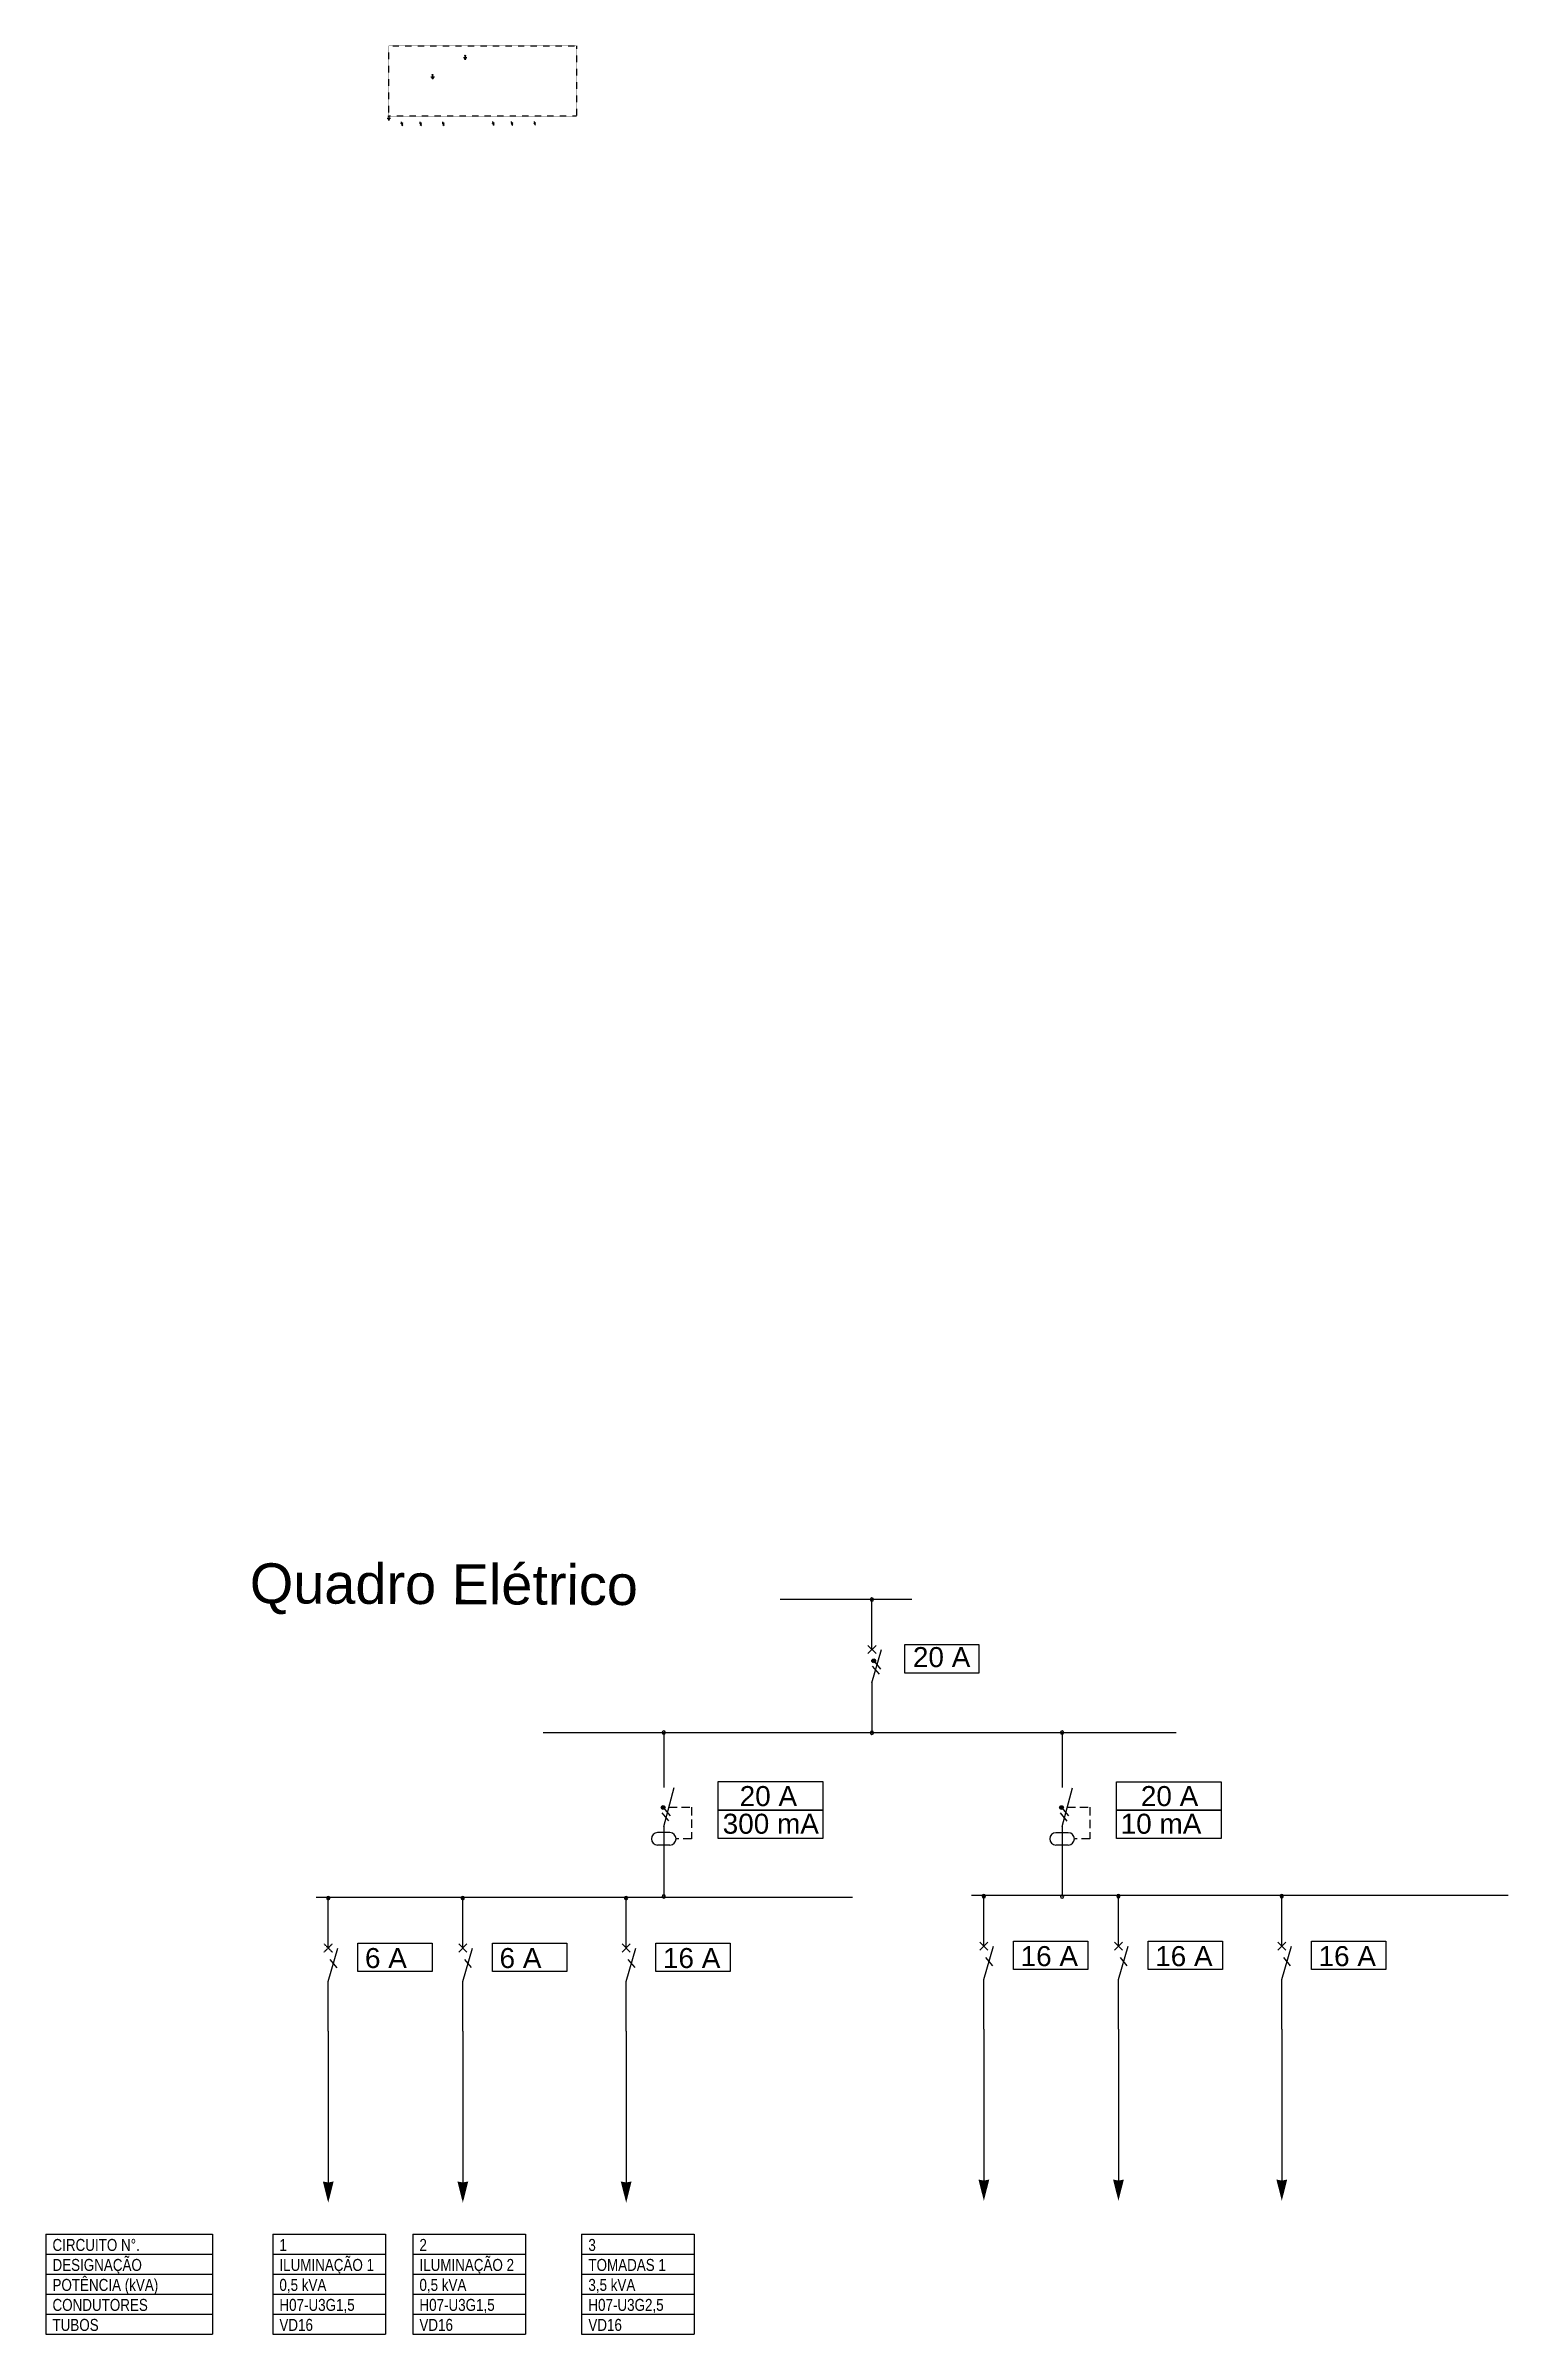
# Model space of a CAD drawing. Header units: millimetres. Extents: x -178823 to 175654, y -172236 to 8261111.
# Drawn here: x 50454 to 58328, y 14456 to 26779 of the extents above; entities that cross this region are included whole.
import ezdxf
from ezdxf.enums import TextEntityAlignment as Align

# ---------------------------------------------------------------- set-up
doc = ezdxf.new("R2010")
doc.units = ezdxf.units.MM
for name, pattern in [('DASHED', [0.75, 0.5, -0.25]), ('HIDDEN', [0.375, 0.25, -0.125]), ('HIDDEN2', [0.1875, 0.125, -0.0625])]:
    doc.linetypes.add(name, pattern=pattern)
for name, color, linetype in [('ET_Circuito', 2, 'Continuous'), ('ET_Equipamento', 2, 'Continuous'), ('ET_Texto', 1, 'Continuous'), ('TXT', 3, 'Continuous')]:
    doc.layers.add(name, color=color, linetype=linetype)
doc.styles.add('Geral', font='arial.ttf', dxfattribs={"width": 0.8, "height": 200})
doc.styles.get("Standard").update_dxf_attribs({"font": 'arial.ttf'})
doc.styles.add('stile1', font='arial.ttf', dxfattribs={"height": 0.6})

msp = doc.modelspace()

# ---------------------------------------------------------------- texts
at = {"color": 2, "true_color": 0xf1eb1f, "style": 'stile1'}
msp.add_text('Quadro Elétrico', height=215.28574, rotation=359.7233986, dxfattribs=at).set_placement((51552.013, 18392.126))
at = {"color": 242, "true_color": 0xcd2027, "style": 'stile1'}
for s, p in [('20 A', (55122.411, 18048.19)), ('20 A', (54189.68, 17299.801)), ('20 A', (56349.746, 17299.801)), ('300 mA', (54098.314, 17150.894)), ('10 mA', (56241.182, 17150.894)), ('6 A', (52172.353, 16427.668)), ('6 A', (52896.964, 16427.668)), ('16 A', (53776.462, 16427.668)), ('16 A', (55702.232, 16437.993)), ('16 A', (56426.843, 16437.993)), ('16 A', (57306.342, 16437.993))]:
    msp.add_text(s, height=107.6429, dxfattribs=at).set_placement(p)
at = {"layer": 'TXT', "color": 1, "style": 'Geral', "width": 0.8}
for s, height, p in [('CIRCUITO N%%d.', 64.58572, (50490.017, 14904.138)), ('1', 64.586, (51711.822, 14904.138)), ('2', 64.586, (52465.682, 14904.138)), ('3', 64.586, (53375.259, 14904.138)), ('DESIGNAÇÃO', 64.5857, (50490.017, 14796.494)), ('ILUMINAÇÃO 1', 64.58572, (51711.822, 14796.494)), ('ILUMINAÇÃO 2', 64.58572, (52465.682, 14796.494)), ('TOMADAS 1', 64.5857, (53375.259, 14796.494)), ('POTÊNCIA (kVA)', 64.58572, (50490.017, 14688.85)), ('0,5 kVA', 64.5857, (51711.822, 14688.85)), ('0,5 kVA', 64.5857, (52465.682, 14688.85)), ('3,5 kVA', 64.5857, (53375.259, 14688.85)), ('CONDUTORES', 64.5857, (50490.017, 14581.206)), ('H07-U3G1,5', 64.5857, (51711.822, 14581.206)), ('H07-U3G1,5', 64.5857, (52465.682, 14581.206)), ('H07-U3G2,5', 64.5857, (53375.259, 14581.206)), ('TUBOS', 64.5857, (50490.017, 14473.562)), ('VD16', 64.5857, (51711.822, 14473.562)), ('VD16', 64.5857, (52465.682, 14473.562)), ('VD16', 64.5857, (53375.259, 14473.562))]:
    msp.add_text(s, height=height, dxfattribs=at).set_placement(p)

# ---------------------------------------------------------------- blocks, each defined once
blk = doc.blocks.new('Disjuntor_Mono')
at = {"layer": 'ET_Circuito'}
h = blk.add_hatch(color=256, dxfattribs=at)
h.dxf.hatch_style = 1
h.paths.add_polyline_path([(-0.025, 0.75, 0.965693), (0.025, 0.75, 1.00061)])
h.paths.add_polyline_path([(0.025, -1.249, 0.999391), (-0.025, -1.249, 1.035526)])
h = blk.add_hatch(color=3, dxfattribs=at)
edge = h.paths.add_edge_path()
edge.add_arc((0.026, -0.17), 0.028, 0, 360)
at = {"layer": 'ET_Circuito', "color": 2}
for p, q in [((0, 0), (0, 0.75)), ((0, -0.5), (0.144, 0)), ((0, -0.499), (0, -1.249))]:
    blk.add_line(p, q, dxfattribs=at)
at = {"layer": 'ET_Circuito', "color": 2, "linetype": 'HIDDEN'}
for p, q in [((-0.061, -0.061), (0.061, 0.061)), ((-0.061, 0.061), (0.061, -0.061))]:
    blk.add_line(p, q, dxfattribs=at)
at = {"layer": 'ET_Circuito', "color": 3}
for p, q in [((0.003, -0.248), (0.106, -0.372)), ((0.026, -0.17), (0.128, -0.294))]:
    blk.add_line(p, q, dxfattribs=at)
at = {"layer": 'ET_Circuito'}
blk.add_lwpolyline([(0.491, 0.074), (1.606, 0.074), (1.606, -0.353), (0.491, -0.353)], close=True, dxfattribs=at)
at = {"layer": 'ET_Circuito', "color": 3}
blk.add_circle((0.026, -0.17), 0.028, dxfattribs=at)
at = {"layer": 'ET_Circuito'}
for centre, radius, start, end in [((0, 0.75), 0.025, 0, 180), ((0, 0.75), 0.025, 0, 180), ((0, 0.75), 0.0251, 180, 0), ((0, -1.249), 0.025, 0, 180), ((0, -1.249), 0.0251, 180, 0), ((0, -1.249), 0.0251, 180, 0)]:
    blk.add_arc(centre, radius, start, end, dxfattribs=at)
blk = doc.blocks.new('interruptor diferencial monofásico')
at = {"layer": 'ET_Circuito'}
h = blk.add_hatch(color=256, dxfattribs=at)
h.dxf.hatch_style = 1
h.paths.add_polyline_path([(-0.44, 1.12, 0.965693), (-0.39, 1.12, 1.00061)])
h.paths.add_polyline_path([(-0.39, -1.34, 0.999391), (-0.44, -1.34, 1.035526)])
h = blk.add_hatch(color=3, dxfattribs=at)
edge = h.paths.add_edge_path()
edge.add_arc((-0.424, -0.005), 0.028, 0, 360)
for p, q in [((-0.415, 1.12), (-0.415, 0.297)), ((-0.415, -0.291), (-0.415, -1.34))]:
    blk.add_line(p, q, dxfattribs=at)
at = {"layer": 'ET_Circuito', "linetype": 'Continuous'}
blk.add_line((-0.415, -0.291), (-0.258, 0.293), dxfattribs=at)
at = {"layer": 'ET_Circuito', "color": 3, "linetype": 'HIDDEN2'}
for p, q in [((-0.337, 0), (0, 0)), ((0, 0), (0, -0.475)), ((0, -0.475), (-0.229, -0.475))]:
    blk.add_line(p, q, dxfattribs=at)
at = {"layer": 'ET_Circuito', "color": 3}
for p, q in [((-0.446, -0.083), (-0.343, -0.207)), ((-0.424, -0.005), (-0.321, -0.129)), ((-0.323, -0.382), (-0.507, -0.382)), ((-0.323, -0.569), (-0.507, -0.569))]:
    blk.add_line(p, q, dxfattribs=at)
at = {"layer": 'ET_Circuito'}
for points in [[(0.399, 0.383), (1.971, 0.383), (1.971, -0.044), (0.399, -0.044)], [(0.399, -0.044), (1.971, -0.044), (1.971, -0.47), (0.399, -0.47)]]:
    blk.add_lwpolyline(points, close=True, dxfattribs=at)
at = {"layer": 'ET_Circuito', "color": 3}
blk.add_circle((-0.424, -0.005), 0.028, dxfattribs=at)
at = {"layer": 'ET_Circuito'}
for centre, radius, start, end in [((-0.415, 1.12), 0.025, 0, 180), ((-0.415, 1.12), 0.025, 0, 180), ((-0.415, 1.12), 0.0251, 180, 0), ((-0.415, -1.34), 0.025, 0, 180), ((-0.415, -1.34), 0.025, 0, 180), ((-0.415, -1.34), 0.0251, 180, 0)]:
    blk.add_arc(centre, radius, start, end, dxfattribs=at)
at = {"layer": 'ET_Circuito', "color": 3}
for centre, start, end in [((-0.507, -0.475), 90, 270), ((-0.323, -0.475), 270, 90)]:
    blk.add_arc(centre, 0.0933, start, end, dxfattribs=at)
blk = doc.blocks.new('1n')
at = {"layer": 'ET_Circuito'}
h = blk.add_hatch(color=3, dxfattribs=at)
edge = h.paths.add_edge_path()
edge.add_arc((0.03, 0.07), 0.0311, 0, 360)
at = {"layer": 'ET_Circuito', "color": 3}
for p, q in [((-0.06, 0.07), (-0.16, -0.07)), ((0.03, 0.07), (-0.07, -0.07)), ((0.16, 0.07), (0.06, -0.07)), ((0.11, 0.07), (0.21, 0.07))]:
    blk.add_line(p, q, dxfattribs=at)
blk.add_circle((0.03, 0.07), 0.0311, dxfattribs=at)
blk = doc.blocks.new('Saída de Circuito')
at = {"layer": 'ET_Circuito', "color": 3}
for points in [[(0, -0.305), (-0.081, 0.015), (0, 0)], [(0, -0.305), (0.081, 0.015), (0, 0)]]:
    blk.add_solid(points, dxfattribs=at)
blk = doc.blocks.new('Disjunto 1F')
at = {"layer": 'ET_Circuito'}
h = blk.add_hatch(color=256, dxfattribs=at)
h.dxf.hatch_style = 1
h.paths.add_polyline_path([(-0.025, 0.375, 0.965693), (0.025, 0.375, 1.00061)])
at = {"layer": 'ET_Circuito', "color": 2}
for p, q in [((0, -0.375), (0, 0.375)), ((0, -0.875), (0.144, -0.375)), ((0.001, -1.622), (0.001, -0.872))]:
    blk.add_line(p, q, dxfattribs=at)
at = {"layer": 'ET_Circuito', "color": 2, "linetype": 'HIDDEN'}
for p, q in [((-0.061, -0.436), (0.061, -0.314)), ((-0.061, -0.314), (0.061, -0.436))]:
    blk.add_line(p, q, dxfattribs=at)
at = {"layer": 'ET_Circuito', "color": 3}
blk.add_line((0.026, -0.545), (0.128, -0.669), dxfattribs=at)
at = {"layer": 'ET_Circuito'}
blk.add_lwpolyline([(0.445, -0.3), (1.56, -0.3), (1.56, -0.726), (0.445, -0.726)], close=True, dxfattribs=at)
for radius, start, end in [(0.025, 0, 180), (0.025, 0, 180), (0.0251, 180, 0)]:
    blk.add_arc((0, 0.375), radius, start, end, dxfattribs=at)
blk = doc.blocks.new('Terra_Proteccao')
at = {"layer": 'ET_Equipamento', "color": 2}
for p, q in [((0.19, -0.29), (-0.19, -0.29)), ((0.12, -0.38), (-0.12, -0.38)), ((0.06, -0.47), (-0.06, -0.47)), ((0, -0.1), (0, -0.29))]:
    blk.add_line(p, q, dxfattribs=at)
blk.add_circle((0, -0.05), 0.05, dxfattribs=at)
at = {"layer": 'ET_Equipamento', "color": 1, "width": 0.8}
for tag, p in [('REFERENCIA', (0, -0.75)), ('NOTA', (0, -1))]:
    blk.add_attdef(tag, text='', height=0.2, dxfattribs=at).set_placement(p, align=Align.MIDDLE)
at = {"layer": 'ET_Equipamento', "width": 0.8, "flags": 1}
for tag, p in [('00000', (0.3, -0.35)), ('NOME', (0.3, -0.6))]:
    blk.add_attdef(tag, p, '', height=0.2, dxfattribs=at)

# ---------------------------------------------------------------- hatches: boundary and pattern name
at = {"layer": 'ET_Circuito'}
h = msp.add_hatch(color=256, dxfattribs=at)
h.dxf.hatch_style = 1
h.paths.add_polyline_path([(51965.469, 16804.309, 0.965693194), (51983.438, 16804.309, 1.000609756)])

# ---------------------------------------------------------------- linework, layer by layer
at = {"color": 215, "true_color": 0xa953a0}
for p, q in [((54407.222, 18413.408), (55117.172, 18413.408)), ((56540.321, 17693.44), (53131.793, 17693.44)), ((54797.849, 16807.984), (51908.841, 16807.984)), ((58327.729, 16818.308), (55438.72, 16818.308))]:
    msp.add_line(p, q, dxfattribs=at)
for p, q in [((51974.69, 16087.758), (51974.69, 15272.858)), ((52699.301, 16087.758), (52699.301, 15272.858)), ((53578.799, 16087.758), (53578.799, 15272.858)), ((55504.569, 16098.082), (55504.569, 15283.182)), ((56229.18, 16098.082), (56229.18, 15283.182)), ((57108.679, 16098.082), (57108.679, 15283.182)), ((50453.86, 14993.84), (50453.86, 14455.626)), ((51350.884, 14993.84), (51350.884, 14455.626)), ((50453.86, 14455.626), (51350.884, 14455.626)), ((51675.665, 14455.626), (52282.07, 14455.626)), ((52429.525, 14455.626), (53035.93, 14455.626)), ((53339.102, 14455.626), (53945.507, 14455.626))]:
    msp.add_line(p, q)
at = {"layer": 'ET_Circuito', "linetype": 'DASHED', "ltscale": 0.1}
for p, q in [((52300.827, 26778.994), (53311.86, 26778.994)), ((52300.827, 26400.451), (52300.827, 26778.994)), ((53311.86, 26778.994), (53311.86, 26400.451)), ((53311.86, 26400.451), (52300.827, 26400.451))]:
    msp.add_line(p, q, dxfattribs=at)
at = {"layer": 'ET_Circuito', "color": 2}
for p, q in [((51974.437, 16535.202), (51974.437, 16804.309)), ((51974.437, 16355.797), (52026.001, 16535.202)), ((51974.69, 16087.758), (51974.69, 16356.865))]:
    msp.add_line(p, q, dxfattribs=at)
at = {"layer": 'ET_Circuito', "color": 2, "linetype": 'HIDDEN'}
for p, q in [((51952.592, 16513.351), (51996.283, 16557.053)), ((51952.592, 16557.053), (51996.283, 16513.351))]:
    msp.add_line(p, q, dxfattribs=at)
at = {"layer": 'ET_Circuito', "color": 3}
msp.add_line((51983.602, 16474.139), (52020.482, 16429.545), dxfattribs=at)
at = {"layer": 'ET_Circuito'}
msp.add_lwpolyline([(52134.133, 16562.143), (52534.223, 16562.143), (52534.223, 16409.114), (52134.133, 16409.114)], close=True, dxfattribs=at)
for radius, start, end in [(8.99, 180, 0), (8.979, 0, 180), (8.979, 0, 180)]:
    msp.add_arc((51974.448, 16804.309), radius, start, end, dxfattribs=at)
at = {"layer": 'ET_Texto', "color": 7, "true_color": 0xffffff}
for p, q in [((50453.86, 14993.84), (51350.884, 14993.84)), ((51675.665, 14993.84), (51675.665, 14455.626)), ((51675.665, 14993.84), (52282.07, 14993.84)), ((52282.07, 14993.84), (52282.07, 14455.626)), ((52429.525, 14993.84), (52429.525, 14455.626)), ((52429.525, 14993.84), (53035.93, 14993.84)), ((53035.93, 14993.84), (53035.93, 14455.626)), ((53339.102, 14993.84), (53339.102, 14455.626)), ((53339.102, 14993.84), (53945.507, 14993.84)), ((53945.507, 14993.84), (53945.507, 14455.626)), ((50453.86, 14886.196), (51350.884, 14886.196)), ((51675.665, 14886.196), (52282.07, 14886.196)), ((52429.525, 14886.196), (53035.93, 14886.196)), ((53339.102, 14886.196), (53945.507, 14886.196)), ((50453.86, 14778.552), (51350.884, 14778.552)), ((50453.86, 14670.908), (51350.884, 14670.908)), ((51675.665, 14778.552), (52282.07, 14778.552)), ((51675.665, 14670.908), (52282.07, 14670.908)), ((52429.525, 14778.552), (53035.93, 14778.552)), ((52429.525, 14670.908), (53035.93, 14670.908)), ((53339.102, 14778.552), (53945.507, 14778.552)), ((53339.102, 14670.908), (53945.507, 14670.908)), ((50453.86, 14563.264), (51350.884, 14563.264)), ((51675.665, 14563.264), (52282.07, 14563.264)), ((52429.525, 14563.264), (53035.93, 14563.264)), ((53339.102, 14563.264), (53945.507, 14563.264))]:
    msp.add_line(p, q, dxfattribs=at)

# ---------------------------------------------------------------- block references
at = {"xscale": 358.8095647499391, "yscale": 358.8095647499391, "zscale": 358.8095647499391}
for name, p in [('Disjuntor_Mono', (54902.117, 18142.837)), ('interruptor diferencial monofásico', (53930.184, 17293.99)), ('interruptor diferencial monofásico', (56074.823, 17293.493)), ('Disjunto 1F', (52699.048, 16669.756)), ('Disjunto 1F', (53578.546, 16669.756)), ('Disjunto 1F', (55504.317, 16680.08)), ('Disjunto 1F', (56228.927, 16680.08)), ('Disjunto 1F', (57108.426, 16680.08)), ('Saída de Circuito', (55504.569, 15283.182)), ('Saída de Circuito', (56229.18, 15283.182)), ('Saída de Circuito', (57108.679, 15283.182)), ('Saída de Circuito', (51974.69, 15272.858)), ('Saída de Circuito', (52699.301, 15272.858)), ('Saída de Circuito', (53578.799, 15272.858))]:
    msp.add_blockref(name, p, dxfattribs=at)
at = {"layer": 'ET_Circuito', "xscale": 50, "yscale": 50, "zscale": 50, "rotation": 89.99999999999999}
for p in [(52372.433, 26358.521), (52473.407, 26358.521), (52595.965, 26358.521), (52864.32, 26359.96), (52965.295, 26359.96), (53087.853, 26359.96)]:
    msp.add_blockref('1n', p, dxfattribs=at)
at = {"layer": 'ET_Equipamento', "xscale": 50, "yscale": 50, "zscale": 50}
for p in [(52536.767, 26624.326), (52711.892, 26727.698), (52301.021, 26401.899)]:
    msp.add_blockref('Terra_Proteccao', p, dxfattribs=at)

msp.set_redraw_order([(e.dxf.handle, doc.entitydb.next_handle()) for e in msp.query("TEXT MTEXT ATTDEF DIMENSION ARC_DIMENSION")])  # texts and dimensions are drawn at this point

doc.saveas('drawing.dxf')
